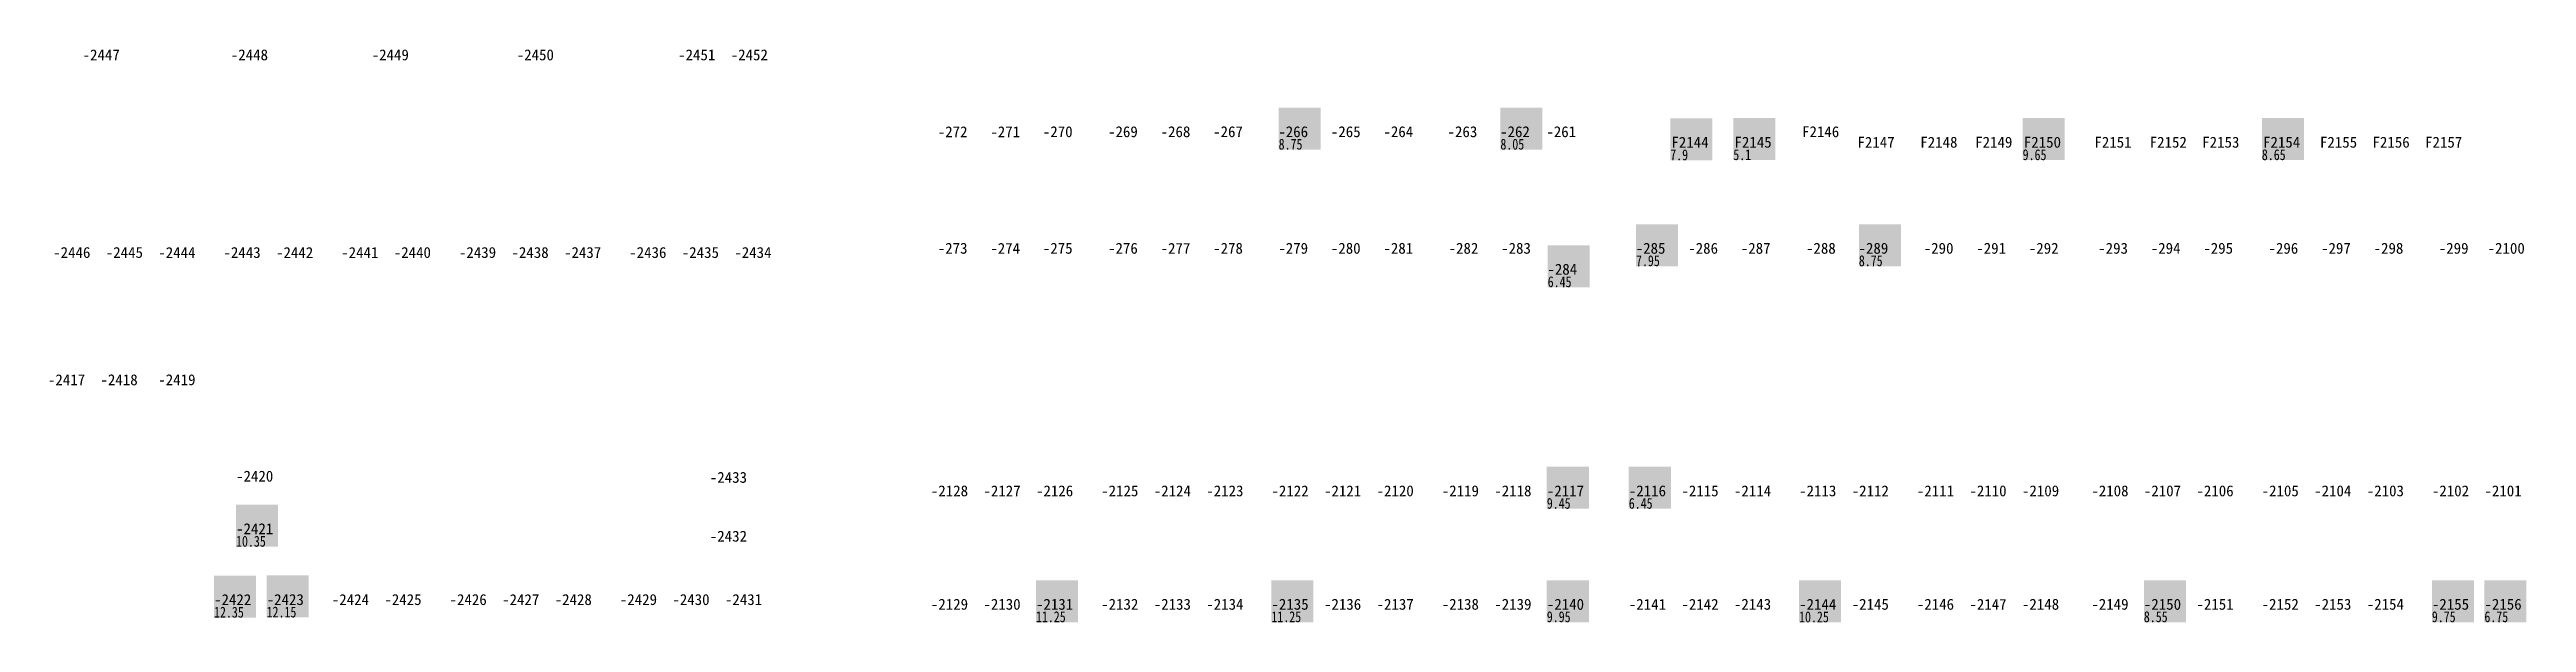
# Model space of a CAD drawing. Header units: millimetres. Extents: x -291287 to 173786, y -607295 to -295550.
# Drawn here: x 9541 to 127363, y -481215 to -453931 of the extents above; entities that cross this region are included whole.
import ezdxf
from ezdxf.enums import TextEntityAlignment as Align

# ---------------------------------------------------------------- set-up
doc = ezdxf.new("R2010")
doc.units = ezdxf.units.MM
doc.header["$LTSCALE"] = 100
for name, color, linetype in [('a_parking_number', 200, 'Continuous'), ('a_parking_price', 221, 'Continuous'), ('a_parking_sales_mark', 180, 'Continuous')]:
    doc.layers.add(name, color=color, linetype=linetype)
doc.styles.add('华文细黑', font='STXIHEI.TTF')
doc.styles.add('黑体', font='simhei.ttf', dxfattribs={"width": 0.8})

msp = doc.modelspace()

# ---------------------------------------------------------------- texts
at = {"layer": 'a_parking_number', "style": '华文细黑'}
for s, p in [('-2447', (12000, -454190)), ('-2448', (19050, -454190, 0)), ('-2449', (25750, -454190, 0)), ('-2450', (32650, -454190, 0)), ('-2451', (40327, -454190, 0)), ('-2452', (42827, -454190, 0)), ('-272', (52500, -457850, 0)), ('-271', (55000, -457850, 0)), ('-270', (57500, -457850, 0)), ('-269', (60600, -457850, 0)), ('-268', (63100, -457850, 0)), ('-267', (65600, -457850, 0)), ('-266', (68700, -457850, 0)), ('-265', (71200, -457850, 0)), ('-264', (73700, -457850, 0)), ('-263', (76750, -457850, 0)), ('-262', (79250, -457850)), ('-261', (81450, -457850)), ('F2144', (87574, -458350, 0)), ('F2145', (90575, -458350, 0)), ('F2146', (93789, -457850, 0)), ('F2147', (96425, -458350, 0)), ('F2148', (99414, -458350, 0)), ('F2149', (102025, -458350, 0)), ('F2150', (104338, -458350, 0)), ('F2151', (107696, -458350, 0)), ('F2152', (110325, -458350, 0)), ('F2153', (112825, -458350, 0)), ('F2154', (115716, -458350, 0)), ('F2155', (118425, -458350, 0)), ('F2156', (120925, -458350, 0)), ('F2157', (123425, -458350, 0)), ('-2446', (10600, -463600, 0)), ('-2445', (13100, -463600, 0)), ('-2444', (15600, -463600, 0)), ('-2443', (18700, -463600, 0)), ('-2442', (21200, -463600, 0)), ('-2441', (24300, -463600, 0)), ('-2440', (26800, -463600, 0)), ('-2439', (29900, -463600, 0)), ('-2438', (32400, -463600, 0)), ('-2437', (34900, -463600, 0)), ('-2436', (38000, -463600, 0)), ('-2435', (40500, -463600, 0)), ('-2434', (43000, -463600, 0)), ('-273', (52500, -463400, 0)), ('-274', (55000, -463400, 0)), ('-275', (57500, -463400, 0)), ('-276', (60600, -463400, 0)), ('-277', (63100, -463400, 0)), ('-278', (65600, -463400, 0)), ('-279', (68700, -463400, 0)), ('-280', (71200, -463400, 0)), ('-281', (73700, -463400, 0)), ('-282', (76800, -463400, 0)), ('-283', (79300, -463400, 0)), ('-284', (81500, -464400, 0)), ('-285', (85700, -463400, 0)), ('-286', (88200, -463400, 0)), ('-287', (90700, -463400, 0)), ('-288', (93800, -463400, 0)), ('-289', (96300, -463400, 0)), ('-290', (99400, -463400, 0)), ('-291', (101900, -463400, 0)), ('-292', (104400, -463400, 0)), ('-293', (107700, -463400, 0)), ('-294', (110200, -463400, 0)), ('-295', (112700, -463400, 0)), ('-296', (115800, -463400, 0)), ('-297', (118300, -463400, 0)), ('-298', (120800, -463400, 0)), ('-299', (123900, -463400, 0)), ('-2100', (126400, -463400, 0)), ('-2417', (10350, -469660)), ('-2418', (12850, -469660)), ('-2419', (15600, -469660, 0)), ('-2420', (19300, -474250)), ('-2433', (41835, -474308, 0)), ('-2128', (52350, -474950, 0)), ('-2127', (54850, -474950, 0)), ('-2126', (57350, -474950, 0)), ('-2125', (60450, -474950, 0)), ('-2124', (62950, -474950, 0)), ('-2123', (65450, -474950, 0)), ('-2122', (68550, -474950, 0)), ('-2121', (71050, -474950, 0)), ('-2120', (73550, -474950, 0)), ('-2119', (76650, -474950, 0)), ('-2118', (79150, -474950, 0)), ('-2117', (81650, -474950, 0)), ('-2116', (85550, -474950, 0)), ('-2115', (88050, -474950, 0)), ('-2114', (90550, -474950, 0)), ('-2113', (93650, -474950)), ('-2112', (96150, -474950, 0)), ('-2111', (99250, -474950)), ('-2110', (101750, -474950)), ('-2109', (104250, -474950, 0)), ('-2108', (107550, -474950, 0)), ('-2107', (110050, -474950)), ('-2106', (112550, -474950)), ('-2105', (115650, -474950)), ('-2104', (118150, -474950)), ('-2103', (120650, -474950)), ('-2102', (123750, -474950)), ('-2101', (126250, -474950)), ('-2421', (19300, -476750, 0)), ('-2432', (41835, -477108, 0)), ('-2422', (18254, -480126, 0)), ('-2423', (20754, -480126, 0)), ('-2424', (23854, -480126, 0)), ('-2425', (26354, -480126, 0)), ('-2426', (29454, -480126, 0)), ('-2427', (31954, -480126, 0)), ('-2428', (34454, -480126, 0)), ('-2429', (37554, -480126, 0)), ('-2430', (40054, -480126, 0)), ('-2431', (42554, -480126, 0)), ('-2129', (52350, -480350, 0)), ('-2130', (54850, -480350, 0)), ('-2131', (57350, -480350, 0)), ('-2132', (60450, -480350, 0)), ('-2133', (62950, -480350, 0)), ('-2134', (65450, -480350, 0)), ('-2135', (68550, -480350, 0)), ('-2136', (71050, -480350, 0)), ('-2137', (73550, -480350, 0)), ('-2138', (76650, -480350, 0)), ('-2139', (79150, -480350, 0)), ('-2140', (81650, -480350, 0)), ('-2141', (85550, -480350, 0)), ('-2142', (88050, -480350, 0)), ('-2143', (90550, -480350, 0)), ('-2144', (93650, -480350, 0)), ('-2145', (96150, -480350, 0)), ('-2146', (99250, -480350, 0)), ('-2147', (101750, -480350, 0)), ('-2148', (104250, -480350, 0)), ('-2149', (107550, -480350, 0)), ('-2150', (110050, -480350, 0)), ('-2151', (112550, -480350, 0)), ('-2152', (115650, -480350, 0)), ('-2153', (118150, -480350, 0)), ('-2154', (120650, -480350, 0)), ('-2155', (123750, -480350, 0)), ('-2156', (126250, -480350, 0))]:
    msp.add_text(s, height=520, dxfattribs=at).set_placement(p, align=Align.MIDDLE)
at = {"layer": 'a_parking_price', "style": '黑体', "width": 0.8}
for s, p in [('8.75', (68006, -458700)), ('8.05', (78556, -458700)), ('7.9', (86634, -459206)), ('5.1', (89635, -459200)), ('9.65', (103398, -459200)), ('8.65', (114776, -459200)), ('7.95', (85006, -464250)), ('8.75', (95606, -464250)), ('6.45', (80806, -465250)), ('9.45', (80763, -475800)), ('6.45', (84663, -475800)), ('10.35', (18413, -477606)), ('12.35', (17367, -480982)), ('12.15', (19867, -480976)), ('11.25', (56463, -481200)), ('11.25', (67663, -481200)), ('9.95', (80763, -481200)), ('10.25', (92763, -481206)), ('8.55', (109163, -481200)), ('9.75', (122863, -481200)), ('6.75', (125363, -481200))]:
    msp.add_text(s, height=520, dxfattribs=at).set_placement(p)

# ---------------------------------------------------------------- linework, layer by layer
at = {"layer": 'a_parking_sales_mark'}
for points in [[(68006, -458700), (70006, -458700), (68006, -456700), (70006, -456700)], [(78556, -458700), (80556, -458700), (78556, -456700), (80556, -456700)], [(86634, -459206), (88634, -459206), (86634, -457206), (88634, -457206)], [(89635, -459200), (91635, -459200), (89635, -457200), (91635, -457200)], [(103398, -459200), (105398, -459200), (103398, -457200), (105398, -457200)], [(114776, -459200), (116776, -459200), (114776, -457200), (116776, -457200)], [(85006, -464250), (87006, -464250), (85006, -462250), (87006, -462250)], [(95606, -464250), (97606, -464250), (95606, -462250), (97606, -462250)], [(80806, -465250), (82806, -465250), (80806, -463250), (82806, -463250)], [(80763, -475800), (82763, -475800), (80763, -473800), (82763, -473800)], [(84663, -475800), (86663, -475800), (84663, -473800), (86663, -473800)], [(18413, -477606), (20413, -477606), (18413, -475606), (20413, -475606)], [(17367, -480982), (19367, -480982), (17367, -478982), (19367, -478982)], [(19867, -480976), (21867, -480976), (19867, -478976), (21867, -478976)], [(56463, -481200), (58463, -481200), (56463, -479200), (58463, -479200)], [(67663, -481200), (69663, -481200), (67663, -479200), (69663, -479200)], [(80763, -481200), (82763, -481200), (80763, -479200), (82763, -479200)], [(92763, -481206), (94763, -481206), (92763, -479206), (94763, -479206)], [(109163, -481200), (111163, -481200), (109163, -479200), (111163, -479200)], [(122863, -481200), (124863, -481200), (122863, -479200), (124863, -479200)], [(125363, -481200), (127363, -481200), (125363, -479200), (127363, -479200)]]:
    msp.add_solid(points, dxfattribs=at)

msp.set_redraw_order([(e.dxf.handle, doc.entitydb.next_handle()) for e in msp.query("TEXT MTEXT ATTDEF DIMENSION ARC_DIMENSION")])  # texts and dimensions are drawn at this point

doc.saveas('drawing.dxf')
